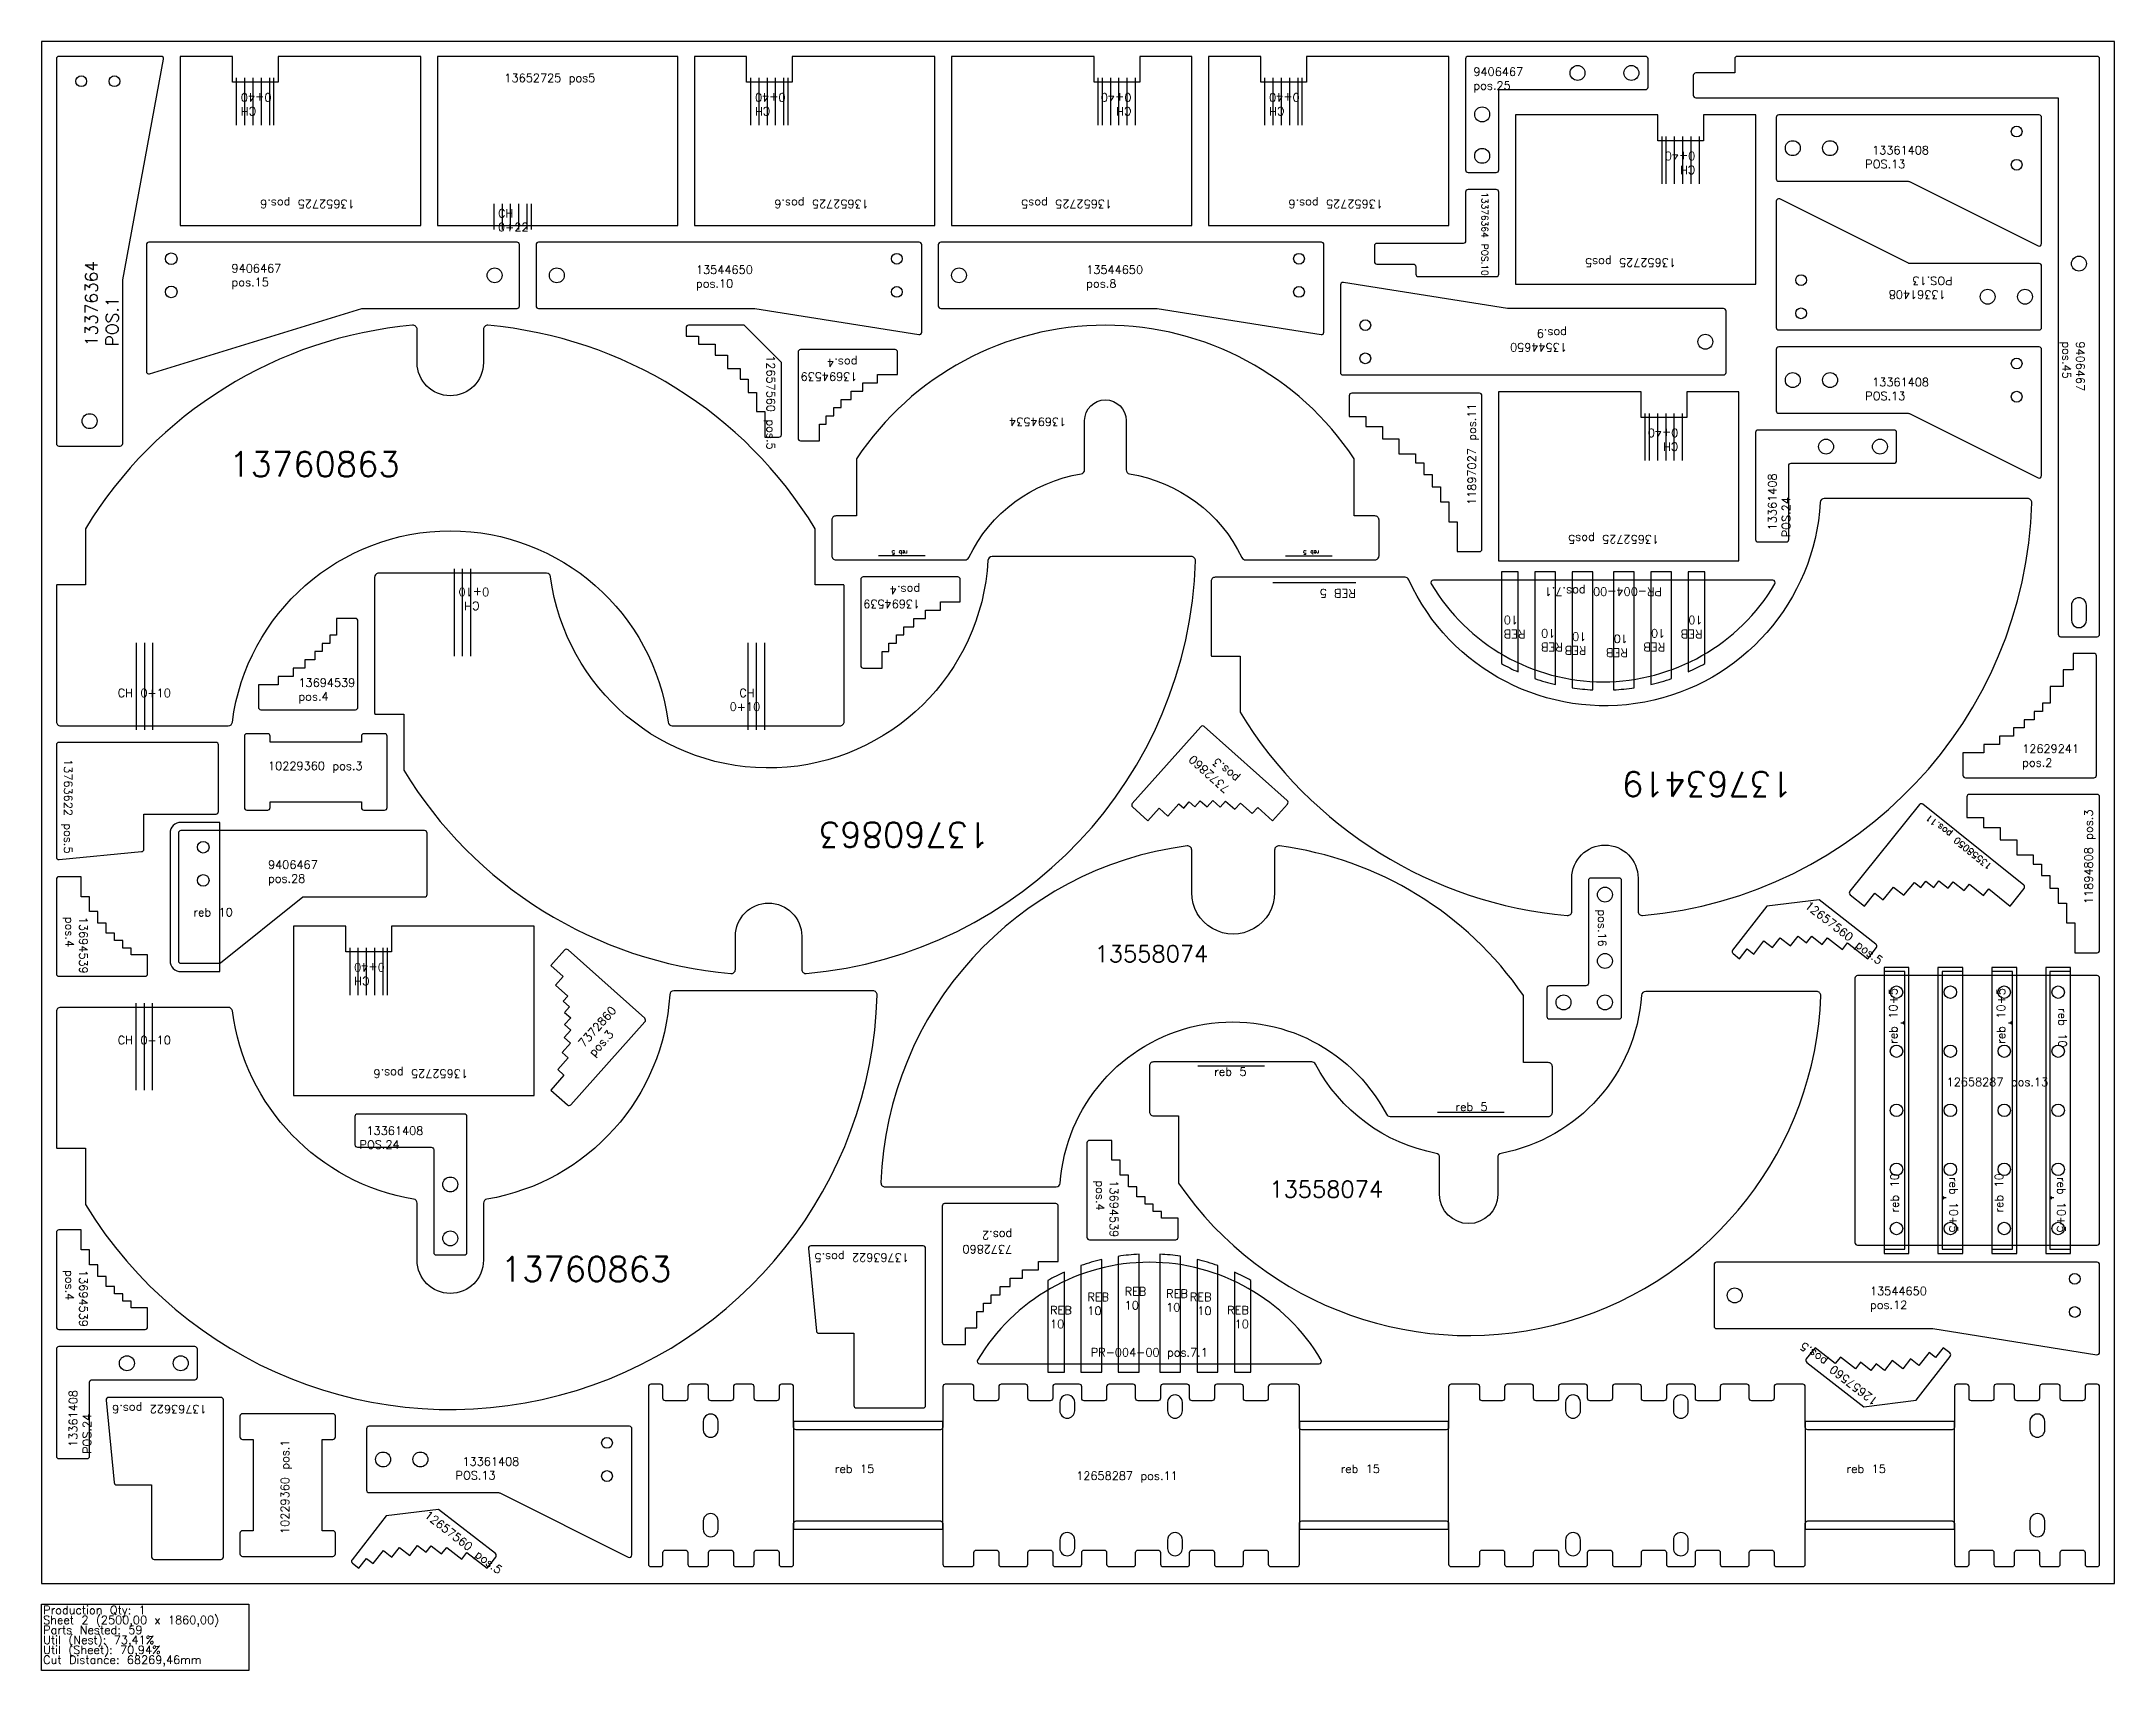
# Model space of a CAD drawing. Header units: millimetres. Extents: x 2625 to 5125, y -105 to 1860.
import ezdxf

# ---------------------------------------------------------------- set-up
doc = ezdxf.new("R2010")
doc.units = ezdxf.units.MM
for name, color, linetype in [('10229360', 7, 'Continuous'), ('11894808', 7, 'Continuous'), ('11897027', 7, 'Continuous'), ('12629241', 7, 'Continuous'), ('12657560', 7, 'Continuous'), ('12658287', 7, 'Continuous'), ('13361408v0', 7, 'Continuous'), ('13376364v01', 7, 'Continuous'), ('13544650v0', 7, 'Continuous'), ('13558074', 7, 'Continuous'), ('13694534', 7, 'Continuous'), ('13694539', 7, 'Continuous'), ('13723712v0', 7, 'Continuous'), ('13760863', 7, 'Continuous'), ('13763419', 7, 'Continuous'), ('13763622', 7, 'Continuous'), ('Chanfro', 7, 'Continuous'), ('Des.', 7, 'Continuous'), ('PR-004-00', 7, 'Continuous'), ('Rebaixo', 7, 'Continuous'), ('sheet', 24, 'Continuous'), ('Stats', 7, 'Continuous'), ('Texto', 7, 'Continuous')]:
    doc.layers.add(name, color=color, linetype=linetype)
doc.styles.get("Standard").update_dxf_attribs({"font": 'txt.shx'})

msp = doc.modelspace()

# ---------------------------------------------------------------- texts
at = {"layer": 'Chanfro', "color": 2, "char_height": 10, "rotation": 180}
for s, insert, width, attachment_point in [('CH 0+40', (2865.5, 1770.8), 32.324, 3), ('CH 0+40', (3485.5, 1770.8), 32.324, 3), ('{\\W1.79937; }CH \\P{\\W0.271251; }0+40', (3939.4, 1770.8), 32.324, 1), ('CH 0+40', (4105.5, 1770.8), 32.324, 3), ('{\\W1.79937; }CH \\P{\\W0.271251; }0+40', (4619.4, 1700.1), 32.324, 1), ('{\\W1.79937; }CH \\P{\\W0.271251; }0+40', (4599, 1366.2), 32.324, 1), ('{\\W1.304335; }CH 0+10', (3164.9, 1174.2), 64.286, 1), ('CH 0+40', (3002.1, 721.6), 32.324, 3)]:
    msp.add_mtext(s, dxfattribs=dict(at, insert=insert, width=width, attachment_point=attachment_point))
at = {"layer": 'Chanfro', "color": 2, "char_height": 10}
for s, insert, width, attachment_point in [('{\\W1.79937; }CH \\P{\\W0.280038; }0+22', (3175.5, 1657.7), 32.324, 1), ('CH 0+10', (2781.1, 1079.2), 64.286, 3), ('{\\W1.304335; }CH 0+10', (3454.9, 1079.2), 64.286, 1), ('CH 0+10', (2781.1, 650.4), 64.286, 9)]:
    msp.add_mtext(s, dxfattribs=dict(at, insert=insert, width=width, attachment_point=attachment_point))
at = {"layer": 'Rebaixo', "color": 2, "rotation": 180}
for s, insert, char_height, width, attachment_point in [('reb 5', (3669.6, 1246), 5, 41.713, 7), ('reb 5', (4146.4, 1246), 5, 41.713, 9), ('{\\W7.917248; }REB 5', (4210.1, 1189.3), 10, 100.176, 1)]:
    msp.add_mtext(s, dxfattribs=dict(at, insert=insert, char_height=char_height, width=width, attachment_point=attachment_point))
at = {"layer": 'Rebaixo', "color": 3, "char_height": 10, "rotation": 180}
for s, insert, attachment_point in [('REB\\P10', (4388.5, 1140.4), 3), ('REB\\P10', (4433.5, 1124.5), 3), ('REB\\P 10', (4583.1, 1124.5), 1), ('REB\\P 10', (4628.1, 1140.4), 1), ('REB\\P 10', (4488.1, 1120.4), 1), ('REB\\P 10', (4538.1, 1117.8), 1)]:
    msp.add_mtext_dynamic_manual_height_columns(s, width=13.307, gutter_width=12.5, heights=[0], dxfattribs=dict(at, insert=insert, attachment_point=attachment_point))
at = {"layer": 'Rebaixo', "color": 1, "char_height": 10, "attachment_point": 1}
for s, width, insert in [('reb 10', 45.795, (2808.2, 814.7)), ('reb 15', 89.19, (3581.7, 143.3)), ('reb 15', 89.19, (4191.7, 143.3)), ('reb 15', 89.19, (4801.7, 143.3))]:
    msp.add_mtext_dynamic_manual_height_columns(s, width=width, gutter_width=12.5, heights=[0], dxfattribs=dict(at, insert=insert))
for s, width, insert, rotation in [('reb 10+5', 119.338, (4853.1, 651), 90), ('reb 10+5', 119.338, (4983.1, 651), 90), ('reb 10', 89.19, (5067.3, 694.1), 270), ('reb 10', 89.19, (4854.7, 447.3), 90), ('reb 10+5', 119.338, (4935.9, 490.4), 270), ('reb 10', 89.19, (4980.6, 447.3), 90), ('reb 10+5', 119.338, (5065.9, 490.4), 270)]:
    msp.add_mtext_dynamic_manual_height_columns(s, width=width, gutter_width=12.5, heights=[0], dxfattribs=dict(at, insert=insert, rotation=rotation))
at = {"layer": 'Rebaixo', "color": 2, "char_height": 10, "width": 42.63}
for insert, attachment_point in [((4078.2, 612.4), 9), ((4330.1, 580), 1)]:
    msp.add_mtext('reb 5', dxfattribs=dict(at, insert=insert, attachment_point=attachment_point))
at = {"layer": 'Rebaixo', "color": 3, "char_height": 10}
for s, insert, attachment_point in [('REB\\P 10', (3886.3, 350.6), 1), ('REB\\P 10', (3931.3, 357.3), 1), ('REB\\P 10', (3981.3, 354.7), 1), ('REB\\P10', (4036, 350.6), 3), ('REB\\P 10', (3841.3, 334.7), 1), ('REB\\P10', (4081, 334.7), 3)]:
    msp.add_mtext_dynamic_manual_height_columns(s, width=13.307, gutter_width=12.5, heights=[0], dxfattribs=dict(at, insert=insert, attachment_point=attachment_point))
at = {"layer": 'Stats', "color": 60}
for s, p in [('Sheet 2 (2500,00 x 1860,00)', (2627, -49)), ('Production Qty: 1', (2627, -37)), ('Parts Nested: 59', (2627, -61)), ('Util (Nest): 73,41%', (2627, -73)), ('Util (Sheet): 70,94%', (2627, -85)), ('Cut Distance: 68269,46mm', (2627, -97))]:
    msp.add_text(s, height=10, dxfattribs=at).set_placement(p)
at = {"layer": 'Texto', "color": 2}
for s, insert, char_height, width, attachment_point in [('9406467 pos.25', (4351.8, 1828.5), 10, 101.669, 1), ('13652725 pos5', (3183.3, 1821), 10, 122.875, 1), ('{\\W0.942444; }13361408 POS.13', (4824.3, 1733.8), 10, 120.119, 1), ('9406467 pos.15', (2854.2, 1591.4), 10, 101.669, 1), ('13544650\\Ppos.10', (3414.3, 1589.7), 10, 103.504, 1), ('13544650\\Ppos.8', (3884.9, 1589.7), 10, 103.504, 1), ('{\\W0.942444; }13361408 POS.13', (4824.3, 1454.1), 10, 120.119, 1), ('13760863', (2851.4, 1365.2), 30, 230.349, 1), ('13694539 pos.4', (2934.9, 1091.6), 10, 45.812, 1), ('12629241 \\P{\\W0.535839; }pos.2', (5013.6, 1011.9), 10, 36.677, 1), ('10229360 pos.3', (2898.3, 991.2), 10, 114.045, 1), ('13558074', (3895, 769.5), 20, 421.248, 1), ('{\\W0.947716; }13361408 POS.24', (3008.5, 551.1), 10, 120.119, 1), ('13558074', (4105.8, 485.6), 20, 421.248, 1), ('13760863', (3384.6, 364.3), 30, 230.349, 9), ('13544650\\Ppos.12', (4830.1, 357.8), 10, 103.504, 1), ('{\\W0.942444; }13361408 POS.13', (3124.3, 152.1), 10, 120.119, 1)]:
    msp.add_mtext(s, dxfattribs=dict(at, insert=insert, char_height=char_height, width=width, attachment_point=attachment_point))
for s, insert, char_height, width, attachment_point, rotation in [('13376364 POS.10', (4369.6, 1678.1), 8, 165.283, 1, 270), ('13652725 pos.6', (2888.8, 1659), 10, 122.875, 3, 180), ('13652725 pos.6', (3508.8, 1659), 10, 122.875, 3, 180), ('13652725 pos5', (3916.1, 1659), 10, 122.875, 1, 180), ('13652725 pos.6', (4128.8, 1659), 10, 122.875, 3, 180), ('13652725 pos5', (4596.1, 1588.3), 10, 122.875, 1, 180), ('13376364 POS.1', (2677.7, 1492.4), 15, 165.283, 1, 90), ('{\\W0.942444; }13361408 POS.13', (4929.7, 1549.6), 10, 120.119, 1, 180), ('13544650\\Ppos.9', (4464.6, 1486), 10, 103.504, 1, 180), ('12657560 pos.5', (3509.5, 1481.6), 10, 151.221, 1, 270), ('13694539 pos.4', (3609, 1450.7), 10, 45.812, 1, 180), ('9406467 pos.45', (5088.8, 1498.2), 10, 101.669, 1, 270), ('13694534', (3860.7, 1406.2), 10, 154.991, 7, 180), ('\\pt90;11897027 pos.11', (4344.9, 1300.9), 10, 121.437, 1, 90), ('{\\W0.947716; }13361408 POS.24', (4707.3, 1261.9), 10, 120.119, 1, 90), ('13652725 pos5', (4575.7, 1254.5), 10, 122.875, 1, 180), ('13694539 pos.4', (3684.6, 1176.5), 10, 45.812, 1, 180), ('13763622 pos.5', (2662.2, 994.4), 10, 113.35, 1, 270), ('7372860 pos.3', (4052.2, 952.5), 10, 66.712, 1, 138.2397), ('13763419', (4736.7, 949.1), 30, 208.241, 1, 180), ('13558050 pos.11', (4972.9, 860.4), 8, 136.979, 1, 141.2383), ('11894808 pos.3', (5088.7, 819.6), 10, 147.415, 1, 90), ('13760863', (3768.3, 888.1), 30, 230.349, 1, 180), ('13694539 pos.4', (2680.6, 804.1), 10, 45.812, 1, 270), ('pos.16', (4512.1, 813.1), 10, 48.254, 1, 270), ('12657560 pos.5', (4756.9, 823.9), 10, 151.221, 1, 322.0925), ('7372860 pos.3', (3271.5, 652.6), 10, 66.712, 1, 48.2397), ('13652725 pos.6', (3025.4, 609.9), 10, 122.875, 3, 180), ('13694539 pos.4', (3923.4, 486.2), 10, 45.812, 1, 270), ('7372860 pos.2', (3795.7, 398.2), 10, 66.712, 1, 180), ('13763622 pos.5', (3671.1, 388.1), 10, 113.35, 1, 180), ('13694539 pos.4', (2680.6, 378.1), 10, 45.812, 1, 270), ('12657560 pos.5', (4834.3, 214), 10, 151.221, 1, 142.0925), ('{\\W0.947716; }13361408 POS.24', (2658.2, 156.3), 10, 120.119, 1, 90), ('13763622 pos.6', (2824.2, 205.3), 10, 113.35, 1, 180), ('10229360 pos.1', (2913.6, 59.8), 10, 114.045, 1, 90), ('12657560 pos.5', (3092, 88.7), 10, 151.221, 1, 322.0925)]:
    msp.add_mtext(s, dxfattribs=dict(at, insert=insert, char_height=char_height, width=width, attachment_point=attachment_point, rotation=rotation))
at = {"layer": 'Texto', "color": 3, "insert": (4581, 1191.3), "char_height": 10, "attachment_point": 1, "rotation": 180}
msp.add_mtext_dynamic_manual_height_columns('{\\W0.163414; }PR-004-00 pos.7.1', width=146.602, gutter_width=12.5, heights=[0], dxfattribs=at)
at = {"layer": 'Texto', "color": 1, "char_height": 10, "attachment_point": 1}
for s, insert, width in [('9406467 pos.28', (2898.2, 872), 101.669), ('12658287 pos.11', (3872.8, 135), 350.856)]:
    msp.add_mtext(s, dxfattribs=dict(at, insert=insert, width=width))
at = {"layer": 'Texto', "color": 1, "insert": (4922.5, 610), "char_height": 10, "attachment_point": 1}
msp.add_mtext_dynamic_manual_height_columns('12658287 pos.13', width=350.856, gutter_width=12.5, heights=[0], dxfattribs=at)
at = {"layer": 'Texto', "color": 3, "insert": (3888.5, 283.8), "char_height": 10, "attachment_point": 1}
msp.add_mtext_dynamic_manual_height_columns('{\\W0.163414; }PR-004-00 pos.7.1', width=146.602, gutter_width=12.5, heights=[0], dxfattribs=at)

# ---------------------------------------------------------------- linework, layer by layer
at = {"color": 2}
for points in [[(3082.4, 1638), (3082.4, 1842), (2910.4, 1842), (2910.4, 1811), (2855.4, 1811), (2855.4, 1842), (2792.4, 1842), (2792.4, 1638)], [(3102.4, 1638), (3392.4, 1638), (3392.4, 1842), (3102.4, 1842)], [(3702.4, 1638), (3702.4, 1842), (3530.4, 1842), (3530.4, 1811), (3475.4, 1811), (3475.4, 1842), (3412.4, 1842), (3412.4, 1638)], [(3722.4, 1638), (4012.4, 1638), (4012.4, 1842), (3949.4, 1842), (3949.4, 1811), (3894.4, 1811), (3894.4, 1842), (3722.4, 1842)], [(4322.4, 1638), (4322.4, 1842), (4150.4, 1842), (4150.4, 1811), (4095.4, 1811), (4095.4, 1842), (4032.4, 1842), (4032.4, 1638)], [(4402.4, 1567.3), (4692.4, 1567.3), (4692.4, 1771.3), (4629.4, 1771.3), (4629.4, 1740.3), (4574.4, 1740.3), (4574.4, 1771.3), (4402.4, 1771.3)], [(4382.1, 1233.4), (4672.1, 1233.4), (4672.1, 1437.4), (4609.1, 1437.4), (4609.1, 1406.4), (4554.1, 1406.4), (4554.1, 1437.4), (4382.1, 1437.4)], [(3219.1, 588.8), (3219.1, 792.8), (3047.1, 792.8), (3047.1, 761.8), (2992.1, 761.8), (2992.1, 792.8), (2929.1, 792.8), (2929.1, 588.8)]]:
    msp.add_lwpolyline(points, close=True, dxfattribs=at)
for points in [[(4109.6, 920.1), (4127.5, 940.2, 0.414214), (4127.3, 944.4), (4027.3, 1033.7, 0.414214), (4023.1, 1033.4), (3940.5, 941, 0.414214), (3940.8, 936.7), (3959.4, 920.1), (3972.7, 935), (3983.2, 925.7), (3996.5, 940.6), (4002.5, 935.2), (4009.1, 942.7), (4015.8, 936.7), (4022.5, 944.2), (4030.7, 936.8), (4037.4, 944.3), (4046.3, 936.3), (4053, 943.8), (4064.2, 933.8), (4070.8, 941.2), (4085, 928.6), (4091.7, 936)], [(3239.1, 595.2), (3259.2, 577.2, 0.414214), (3263.5, 577.5), (3352.7, 677.4, 0.414214), (3352.5, 681.7), (3260, 764.2, 0.414214), (3255.7, 764), (3239.1, 745.4), (3254, 732), (3244.7, 721.6), (3259.6, 708.3), (3254.3, 702.3), (3261.7, 695.6), (3255.7, 688.9), (3263.2, 682.3), (3255.9, 674.1), (3263.3, 667.4), (3255.3, 658.5), (3262.8, 651.8), (3252.8, 640.6), (3260.3, 633.9), (3247.6, 619.8), (3255.1, 613.1)], [(3851.2, 388.2), (3851.2, 455.2, 0.414214), (3848.2, 458.2), (3714.2, 458.2, 0.414214), (3711.2, 455.2), (3711.2, 291.2, 0.414214), (3714.2, 288.2), (3739.2, 288.2), (3739.2, 308.2), (3753.2, 308.2), (3753.2, 328.2), (3761.2, 328.2), (3761.2, 338.2), (3770.2, 338.2), (3770.2, 348.2), (3781.2, 348.2), (3781.2, 358.2), (3793.2, 358.2), (3793.2, 368.2), (3808.2, 368.2), (3808.2, 378.2), (3827.2, 378.2), (3827.2, 388.2)]]:
    msp.add_lwpolyline(points, format="xyb", close=True, dxfattribs=at)
at = {"layer": '10229360', "color": 2}
for points in [[(2900.8, 935.9), (2900.8, 942.9), (3010.8, 942.9), (3010.8, 935.9, 0.414214), (3013.8, 932.9), (3038.8, 932.9, 0.414214), (3041.8, 935.9), (3041.8, 1021.9, 0.414214), (3038.8, 1024.9), (3013.8, 1024.9, 0.414214), (3010.8, 1021.9), (3010.8, 1014.9), (2900.8, 1014.9), (2900.8, 1021.9, 0.414214), (2897.8, 1024.9), (2872.8, 1024.9, 0.414214), (2869.8, 1021.9), (2869.8, 935.9, 0.414214), (2872.8, 932.9), (2897.8, 932.9, 0.414214)], [(2979.4, 35.7), (2979.4, 60.7, 0.414214), (2976.4, 63.7), (2963.4, 63.7), (2963.4, 173.7), (2976.4, 173.7, 0.414214), (2979.4, 176.7), (2979.4, 201.7, 0.414214), (2976.4, 204.7), (2867.4, 204.7, 0.414214), (2864.4, 201.7), (2864.4, 176.7, 0.414214), (2867.4, 173.7), (2880.4, 173.7), (2880.4, 63.7), (2867.4, 63.7, 0.414214), (2864.4, 60.7), (2864.4, 35.7, 0.414214), (2867.4, 32.7), (2976.4, 32.7, 0.414214)]]:
    msp.add_lwpolyline(points, format="xyb", close=True, dxfattribs=at)
at = {"layer": '11894808', "color": 2}
msp.add_lwpolyline([(5107, 948.8, 0.414214), (5104, 951.8), (4950, 951.8, 0.414214), (4947, 948.8), (4947, 923.8), (4967, 923.8), (4967, 911.8), (4987, 911.8), (4987, 896.8), (5007, 896.8), (5007, 878.8), (5027, 878.8), (5027, 867.8), (5037, 867.8), (5037, 853.8), (5047, 853.8), (5047, 838.8), (5057, 838.8), (5057, 820.8), (5067, 820.8), (5067, 796.8), (5077, 796.8), (5077, 760.8), (5104, 760.8, 0.414214), (5107, 763.8)], format="xyb", close=True, dxfattribs=at)
at = {"layer": '11897027', "color": 2}
msp.add_lwpolyline([(4362.1, 1247.7), (4362.1, 1432.7, 0.414214), (4359.1, 1435.7), (4205.1, 1435.7, 0.414214), (4202.1, 1432.7), (4202.1, 1407.7), (4222.1, 1407.7), (4222.1, 1395.7), (4242.1, 1395.7), (4242.1, 1380.7), (4262.1, 1380.7), (4262.1, 1362.7), (4282.1, 1362.7), (4282.1, 1351.7), (4292.1, 1351.7), (4292.1, 1337.7), (4302.1, 1337.7), (4302.1, 1322.7), (4312.1, 1322.7), (4312.1, 1304.7), (4322.1, 1304.7), (4322.1, 1280.7), (4332.1, 1280.7), (4332.1, 1244.7), (4359.1, 1244.7, 0.414214)], format="xyb", close=True, dxfattribs=at)
at = {"layer": '12629241', "color": 2}
msp.add_lwpolyline([(4942.2, 1001.9), (4942.2, 974.9, 0.414214), (4945.2, 971.9), (5100.2, 971.9, 0.414214), (5103.2, 974.9), (5103.2, 1118.9, 0.414214), (5100.2, 1121.9), (5075.2, 1121.9), (5075.2, 1101.9), (5063.2, 1101.9), (5063.2, 1081.9), (5047.2, 1081.9), (5047.2, 1061.9), (5038.2, 1061.9), (5038.2, 1051.9), (5028.2, 1051.9), (5028.2, 1041.9), (5016.2, 1041.9), (5016.2, 1031.9), (5003.2, 1031.9), (5003.2, 1021.9), (4986.2, 1021.9), (4986.2, 1011.9), (4967.2, 1011.9), (4967.2, 1001.9)], format="xyb", close=True, dxfattribs=at)
at = {"layer": '12657560', "color": 2}
for points in [[(3497.4, 1382.7), (3514.4, 1382.7, 0.414214), (3517.4, 1385.7), (3517.4, 1472.7), (3472.4, 1517.7), (3405.4, 1517.7, 0.414214), (3402.4, 1514.7), (3402.4, 1504.7), (3417.4, 1504.7), (3417.4, 1494.7), (3437.4, 1494.7), (3437.4, 1481.7), (3452.4, 1481.7), (3452.4, 1465.7), (3467.4, 1465.7), (3467.4, 1452.7), (3477.4, 1452.7), (3477.4, 1436.7), (3487.4, 1436.7), (3487.4, 1413.7), (3497.4, 1413.7)], [(4827.4, 753.5), (4837.9, 767, 0.414214), (4837.3, 771.2), (4768.7, 824.6), (4705.5, 816.8), (4664.4, 763.9, 0.414214), (4664.9, 759.7), (4672.8, 753.5), (4682, 765.4), (4689.9, 759.2), (4702.2, 775), (4712.4, 767), (4721.7, 778.9), (4734.3, 769), (4743.5, 780.9), (4753.7, 772.9), (4759.9, 780.8), (4772.5, 770.9), (4778.7, 778.8), (4796.8, 764.7), (4803, 772.6)], [(4763.8, 284.3), (4753.3, 270.9, 0.414214), (4753.9, 266.7), (4822.5, 213.2), (4885.7, 221.1), (4926.8, 273.9, 0.414214), (4926.3, 278.1), (4918.4, 284.3), (4909.2, 272.4), (4901.3, 278.6), (4889, 262.8), (4878.8, 270.8), (4869.5, 259), (4856.9, 268.8), (4847.7, 257), (4837.4, 264.9), (4831.3, 257.1), (4818.7, 266.9), (4812.5, 259), (4794.4, 273.1), (4788.2, 265.2)], [(3162.5, 18.3), (3172.9, 31.7, 0.414214), (3172.4, 36), (3103.8, 89.4), (3040.6, 81.5), (2999.5, 28.7, 0.414214), (3000, 24.5), (3007.9, 18.3), (3017.1, 30.2), (3025, 24), (3037.3, 39.8), (3047.5, 31.8), (3056.7, 43.6), (3069.4, 33.8), (3078.6, 45.7), (3088.8, 37.7), (3095, 45.6), (3107.6, 35.7), (3113.8, 43.6), (3131.9, 29.5), (3138, 37.4)]]:
    msp.add_lwpolyline(points, format="xyb", close=True, dxfattribs=at)
at = {"layer": '12658287', "color": 1}
for p, q in [((4921.8, 465.1), (4917, 465.1)), ((5051.8, 465.1), (5047, 465.1))]:
    msp.add_line(p, q, dxfattribs=at)
for points in [[(5104, 733.2), (4815, 733.2, 0.414214), (4812, 730.2), (4812, 411.2, 0.414214), (4815, 408.2), (5104, 408.2, 0.414214), (5107, 411.2), (5107, 730.2, 0.414214)], [(5107, 23.4), (5107, 237.4, 0.414214), (5104, 240.4), (5092.5, 240.4, 0.414214), (5089.5, 237.4), (5089.5, 223.4, -0.414214), (5086.5, 220.4), (5062.5, 220.4, -0.414214), (5059.5, 223.4), (5059.5, 237.4, 0.414214), (5056.5, 240.4), (5037.5, 240.4, 0.414214), (5034.5, 237.4), (5034.5, 223.4, -0.414214), (5031.5, 220.4), (5007.5, 220.4, -0.414214), (5004.5, 223.4), (5004.5, 237.4, 0.414214), (5001.5, 240.4), (4982.5, 240.4, 0.414214), (4979.5, 237.4), (4979.5, 223.4, -0.414214), (4976.5, 220.4), (4952.5, 220.4, -0.414214), (4949.5, 223.4), (4949.5, 237.4, 0.414214), (4946.5, 240.4), (4935, 240.4, 0.414214), (4932, 237.4), (4932, 188.4, -0.414214), (4929, 185.4), (4755, 185.4, -0.414214), (4752, 188.4), (4752, 237.4, 0.414214), (4749, 240.4), (4717.5, 240.4, 0.414214), (4714.5, 237.4), (4714.5, 223.4, -0.414214), (4711.5, 220.4), (4687.5, 220.4, -0.414214), (4684.5, 223.4), (4684.5, 237.4, 0.414214), (4681.5, 240.4), (4652.5, 240.4, 0.414214), (4649.5, 237.4), (4649.5, 223.4, -0.414214), (4646.5, 220.4), (4622.5, 220.4, -0.414214), (4619.5, 223.4), (4619.5, 237.4, 0.414214), (4616.5, 240.4), (4587.5, 240.4, 0.414214), (4584.5, 237.4), (4584.5, 223.4, -0.414214), (4581.5, 220.4), (4557.5, 220.4, -0.414214), (4554.5, 223.4), (4554.5, 237.4, 0.414214), (4551.5, 240.4), (4522.5, 240.4, 0.414214), (4519.5, 237.4), (4519.5, 223.4, -0.414214), (4516.5, 220.4), (4492.5, 220.4, -0.414214), (4489.5, 223.4), (4489.5, 237.4, 0.414214), (4486.5, 240.4), (4457.5, 240.4, 0.414214), (4454.5, 237.4), (4454.5, 223.4, -0.414214), (4451.5, 220.4), (4427.5, 220.4, -0.414214), (4424.5, 223.4), (4424.5, 237.4, 0.414214), (4421.5, 240.4), (4392.5, 240.4, 0.414214), (4389.5, 237.4), (4389.5, 223.4, -0.414214), (4386.5, 220.4), (4362.5, 220.4, -0.414214), (4359.5, 223.4), (4359.5, 237.4, 0.414214), (4356.5, 240.4), (4325, 240.4, 0.414214), (4322, 237.4), (4322, 188.4, -0.414214), (4319, 185.4), (4145, 185.4, -0.414214), (4142, 188.4), (4142, 237.4, 0.414214), (4139, 240.4), (4107.5, 240.4, 0.414214), (4104.5, 237.4), (4104.5, 223.4, -0.414214), (4101.5, 220.4), (4077.5, 220.4, -0.414214), (4074.5, 223.4), (4074.5, 237.4, 0.414214), (4071.5, 240.4), (4042.5, 240.4, 0.414214), (4039.5, 237.4), (4039.5, 223.4, -0.414214), (4036.5, 220.4), (4012.5, 220.4, -0.414214), (4009.5, 223.4), (4009.5, 237.4, 0.414214), (4006.5, 240.4), (3977.5, 240.4, 0.414214), (3974.5, 237.4), (3974.5, 223.4, -0.414214), (3971.5, 220.4), (3947.5, 220.4, -0.414214), (3944.5, 223.4), (3944.5, 237.4, 0.414214), (3941.5, 240.4), (3912.5, 240.4, 0.414214), (3909.5, 237.4), (3909.5, 223.4, -0.414214), (3906.5, 220.4), (3882.5, 220.4, -0.414214), (3879.5, 223.4), (3879.5, 237.4, 0.414214), (3876.5, 240.4), (3847.5, 240.4, 0.414214), (3844.5, 237.4), (3844.5, 223.4, -0.414214), (3841.5, 220.4), (3817.5, 220.4, -0.414214), (3814.5, 223.4), (3814.5, 237.4, 0.414214), (3811.5, 240.4), (3782.5, 240.4, 0.414214), (3779.5, 237.4), (3779.5, 223.4, -0.414214), (3776.5, 220.4), (3752.5, 220.4, -0.414214), (3749.5, 223.4), (3749.5, 237.4, 0.414214), (3746.5, 240.4), (3715, 240.4, 0.414214), (3712, 237.4), (3712, 188.4, -0.414214), (3709, 185.4), (3535, 185.4, -0.414214), (3532, 188.4), (3532, 237.4, 0.414214), (3529, 240.4), (3517.5, 240.4, 0.414214), (3514.5, 237.4), (3514.5, 223.4, -0.414214), (3511.5, 220.4), (3487.5, 220.4, -0.414214), (3484.5, 223.4), (3484.5, 237.4, 0.414214), (3481.5, 240.4), (3462.5, 240.4, 0.414214), (3459.5, 237.4), (3459.5, 223.4, -0.414214), (3456.5, 220.4), (3432.5, 220.4, -0.414214), (3429.5, 223.4), (3429.5, 237.4, 0.414214), (3426.5, 240.4), (3407.5, 240.4, 0.414214), (3404.5, 237.4), (3404.5, 223.4, -0.414214), (3401.5, 220.4), (3377.5, 220.4, -0.414214), (3374.5, 223.4), (3374.5, 237.4, 0.414214), (3371.5, 240.4), (3360, 240.4, 0.414214), (3357, 237.4), (3357, 23.4, 0.414214), (3360, 20.4), (3371.5, 20.4, 0.414214), (3374.5, 23.4), (3374.5, 37.4, -0.414214), (3377.5, 40.4), (3401.5, 40.4, -0.414214), (3404.5, 37.4), (3404.5, 23.4, 0.414214), (3407.5, 20.4), (3426.5, 20.4, 0.414214), (3429.5, 23.4), (3429.5, 37.4, -0.414214), (3432.5, 40.4), (3456.5, 40.4, -0.414214), (3459.5, 37.4), (3459.5, 23.4, 0.414214), (3462.5, 20.4), (3481.5, 20.4, 0.414214), (3484.5, 23.4), (3484.5, 37.4, -0.414214), (3487.5, 40.4), (3511.5, 40.4, -0.414214), (3514.5, 37.4), (3514.5, 23.4, 0.414214), (3517.5, 20.4), (3529, 20.4, 0.414214), (3532, 23.4), (3532, 72.4, -0.414214), (3535, 75.4), (3709, 75.4, -0.414214), (3712, 72.4), (3712, 23.4, 0.414214), (3715, 20.4), (3746.5, 20.4, 0.414214), (3749.5, 23.4), (3749.5, 37.4, -0.414214), (3752.5, 40.4), (3776.5, 40.4, -0.414214), (3779.5, 37.4), (3779.5, 23.4, 0.414214), (3782.5, 20.4), (3811.5, 20.4, 0.414214), (3814.5, 23.4), (3814.5, 37.4, -0.414214), (3817.5, 40.4), (3841.5, 40.4, -0.414214), (3844.5, 37.4), (3844.5, 23.4, 0.414214), (3847.5, 20.4), (3876.5, 20.4, 0.414214), (3879.5, 23.4), (3879.5, 37.4, -0.414214), (3882.5, 40.4), (3906.5, 40.4, -0.414214), (3909.5, 37.4), (3909.5, 23.4, 0.414214), (3912.5, 20.4), (3941.5, 20.4, 0.414214), (3944.5, 23.4), (3944.5, 37.4, -0.414214), (3947.5, 40.4), (3971.5, 40.4, -0.414214), (3974.5, 37.4), (3974.5, 23.4, 0.414214), (3977.5, 20.4), (4006.5, 20.4, 0.414214), (4009.5, 23.4), (4009.5, 37.4, -0.414214), (4012.5, 40.4), (4036.5, 40.4, -0.414214), (4039.5, 37.4), (4039.5, 23.4, 0.414214), (4042.5, 20.4), (4071.5, 20.4, 0.414214), (4074.5, 23.4), (4074.5, 37.4, -0.414214), (4077.5, 40.4), (4101.5, 40.4, -0.414214), (4104.5, 37.4), (4104.5, 23.4, 0.414214), (4107.5, 20.4), (4139, 20.4, 0.414214), (4142, 23.4), (4142, 72.4, -0.414214), (4145, 75.4), (4319, 75.4, -0.414214), (4322, 72.4), (4322, 23.4, 0.414214), (4325, 20.4), (4356.5, 20.4, 0.414214), (4359.5, 23.4), (4359.5, 37.4, -0.414214), (4362.5, 40.4), (4386.5, 40.4, -0.414214), (4389.5, 37.4), (4389.5, 23.4, 0.414214), (4392.5, 20.4), (4421.5, 20.4, 0.414214), (4424.5, 23.4), (4424.5, 37.4, -0.414214), (4427.5, 40.4), (4451.5, 40.4, -0.414214), (4454.5, 37.4), (4454.5, 23.4, 0.414214), (4457.5, 20.4), (4486.5, 20.4, 0.414214), (4489.5, 23.4), (4489.5, 37.4, -0.414214), (4492.5, 40.4), (4516.5, 40.4, -0.414214), (4519.5, 37.4), (4519.5, 23.4, 0.414214), (4522.5, 20.4), (4551.5, 20.4, 0.414214), (4554.5, 23.4), (4554.5, 37.4, -0.414214), (4557.5, 40.4), (4581.5, 40.4, -0.414214), (4584.5, 37.4), (4584.5, 23.4, 0.414214), (4587.5, 20.4), (4616.5, 20.4, 0.414214), (4619.5, 23.4), (4619.5, 37.4, -0.414214), (4622.5, 40.4), (4646.5, 40.4, -0.414214), (4649.5, 37.4), (4649.5, 23.4, 0.414214), (4652.5, 20.4), (4681.5, 20.4, 0.414214), (4684.5, 23.4), (4684.5, 37.4, -0.414214), (4687.5, 40.4), (4711.5, 40.4, -0.414214), (4714.5, 37.4), (4714.5, 23.4, 0.414214), (4717.5, 20.4), (4749, 20.4, 0.414214), (4752, 23.4), (4752, 72.4, -0.414214), (4755, 75.4), (4929, 75.4, -0.414214), (4932, 72.4), (4932, 23.4, 0.414214), (4935, 20.4), (4946.5, 20.4, 0.414214), (4949.5, 23.4), (4949.5, 37.4, -0.414214), (4952.5, 40.4), (4976.5, 40.4, -0.414214), (4979.5, 37.4), (4979.5, 23.4, 0.414214), (4982.5, 20.4), (5001.5, 20.4, 0.414214), (5004.5, 23.4), (5004.5, 37.4, -0.414214), (5007.5, 40.4), (5031.5, 40.4, -0.414214), (5034.5, 37.4), (5034.5, 23.4, 0.414214), (5037.5, 20.4), (5056.5, 20.4, 0.414214), (5059.5, 23.4), (5059.5, 37.4, -0.414214), (5062.5, 40.4), (5086.5, 40.4, -0.414214), (5089.5, 37.4), (5089.5, 23.4, 0.414214), (5092.5, 20.4), (5104, 20.4, 0.414214)], [(3853, 208.4, 0.999983), (3871, 208.4), (3871, 218.4, 1.000017), (3853, 218.4)], [(3983, 208.4, 0.999981), (4001, 208.4), (4001, 218.4, 1.000014), (3983, 218.4)], [(4463, 208.4, 0.999981), (4481, 208.4), (4481, 218.4, 1.000014), (4463, 218.4)], [(4593, 208.4, 0.999986), (4611, 208.4), (4611, 218.4, 0.99998), (4593, 218.4)], [(3423, 185.4, 1.00002), (3441, 185.4), (3441, 195.4, 1.000031), (3423, 195.4)], [(5023, 185.4, 0.999983), (5041, 185.4), (5041, 195.4, 1.000032), (5023, 195.4)], [(3441, 75.4, 1.000015), (3423, 75.4), (3423, 65.4, 1.00002), (3441, 65.4)], [(5041, 75.4, 1.000017), (5023, 75.4), (5023, 65.4, 1.000021), (5041, 65.4)], [(3871, 52.4, 1.000017), (3853, 52.4), (3853, 42.4, 0.999983), (3871, 42.4)], [(4001, 52.4, 1.000014), (3983, 52.4), (3983, 42.4, 0.999981), (4001, 42.4)], [(4481, 52.4, 1.000014), (4463, 52.4), (4463, 42.4, 0.999981), (4481, 42.4)], [(4611, 52.4, 0.99998), (4593, 52.4), (4593, 42.4, 0.999986), (4611, 42.4)]]:
    msp.add_lwpolyline(points, format="xyb", close=True, dxfattribs=at)
at = {"layer": '12658287', "color": 1, "linetype": 'Continuous', "lineweight": 25}
for centre in [(4862, 713.2), (4927, 713.2), (4992, 713.2), (5057, 713.2), (4862, 642), (4927, 642), (4992, 642), (5057, 642), (4862, 570.7), (4927, 570.7), (4992, 570.7), (5057, 570.7), (4862, 499.5), (4927, 499.5), (4992, 499.5), (5057, 499.5), (4862, 428.2), (4927, 428.2), (4992, 428.2), (5057, 428.2)]:
    msp.add_circle(centre, 7.5, dxfattribs=at)
at = {"layer": '13361408v0', "color": 2}
for points in [[(4717, 1694.3, 0.414214), (4720, 1691.3), (4876.3, 1691.3, -0.116434), (4877.6, 1690.9), (5032.7, 1613.4, 0.557537), (5037, 1616.1), (5037, 1768.3, 0.414214), (5034, 1771.3), (4720, 1771.3, 0.414214), (4717, 1768.3)], [(5037, 1589.1, 0.414214), (5034, 1592.1), (4877.7, 1592.1, -0.116434), (4876.4, 1592.5), (4721.3, 1670, 0.557537), (4717, 1667.3), (4717, 1515.1, 0.414214), (4720, 1512.1), (5034, 1512.1, 0.414214), (5037, 1515.1)], [(4717, 1414.5, 0.414214), (4720, 1411.5), (4876.3, 1411.5, -0.116434), (4877.6, 1411.2), (5032.7, 1333.7, 0.557537), (5037, 1336.3), (5037, 1488.5, 0.414214), (5034, 1491.5), (4720, 1491.5, 0.414214), (4717, 1488.5)], [(4695.1, 1256.3), (4729.1, 1256.3, 0.414214), (4732.1, 1259.3), (4732.1, 1348.3, -0.414214), (4735.1, 1351.3), (4859.1, 1351.3, 0.414214), (4862.1, 1354.3), (4862.1, 1388.3, 0.414214), (4859.1, 1391.3), (4695.1, 1391.3, 0.414214), (4692.1, 1388.3), (4692.1, 1259.3, 0.414214)], [(3003, 563.3), (3003, 529.3, 0.414214), (3006, 526.3), (3095, 526.3, -0.414214), (3098, 523.3), (3098, 399.3, 0.414214), (3101, 396.3), (3135, 396.3, 0.414214), (3138, 399.3), (3138, 563.3, 0.414214), (3135, 566.3), (3006, 566.3, 0.414214)], [(2646, 150.7), (2680, 150.7, 0.414214), (2683, 153.7), (2683, 242.7, -0.414214), (2686, 245.7), (2810, 245.7, 0.414214), (2813, 248.7), (2813, 282.7, 0.414214), (2810, 285.7), (2646, 285.7, 0.414214), (2643, 282.7), (2643, 153.7, 0.414214)], [(3017, 112.6, 0.414214), (3020, 109.6), (3176.3, 109.6, -0.116434), (3177.6, 109.2), (3332.7, 31.7, 0.557537), (3337, 34.4), (3337, 186.6, 0.414214), (3334, 189.6), (3020, 189.6, 0.414214), (3017, 186.6)]]:
    msp.add_lwpolyline(points, format="xyb", close=True, dxfattribs=at)
for centre, radius in [((5007, 1751.3), 6.5), ((4737, 1731.3), 9), ((4782, 1731.3), 9), ((5007, 1711.3), 6.5), ((4747, 1572.1), 6.5), ((4972, 1552.1), 9), ((5017, 1552.1), 9), ((4747, 1532.1), 6.5), ((5007, 1471.5), 6.5), ((4737, 1451.5), 9), ((4782, 1451.5), 9), ((5007, 1431.5), 6.5), ((4777.1, 1371.3), 9), ((4842.1, 1371.3), 9), ((3118, 481.3), 9), ((3118, 416.3), 9), ((2728, 265.7), 9), ((2793, 265.7), 9), ((3307, 169.6), 6.5), ((3037, 149.6), 9), ((3082, 149.6), 9), ((3307, 129.6), 6.5)]:
    msp.add_circle(centre, radius, dxfattribs=at)
at = {"layer": '13376364v01', "color": 2}
for points in [[(2720, 1372, 0.414214), (2723, 1375), (2723, 1571.7, -0.04581), (2723.1, 1572.3), (2772.3, 1838.5, 0.468921), (2769.4, 1842), (2646, 1842, 0.414214), (2643, 1839), (2643, 1375, 0.414214), (2646, 1372)], [(4379.4, 1681.4), (4345.4, 1681.4, 0.414214), (4342.4, 1678.4), (4342.4, 1619.4, -0.414214), (4339.4, 1616.4), (4235.4, 1616.4, 0.414214), (4232.4, 1613.4), (4232.4, 1594.4, 0.414214), (4235.4, 1591.4), (4279.4, 1591.4, -0.414214), (4282.4, 1588.4), (4282.4, 1579.4, 0.414214), (4285.4, 1576.4), (4379.4, 1576.4, 0.414214), (4382.4, 1579.4), (4382.4, 1678.4, 0.414214)]]:
    msp.add_lwpolyline(points, format="xyb", close=True, dxfattribs=at)
for centre, radius in [((2673, 1812), 6.5), ((2713, 1812), 6.5), ((2683, 1402), 9)]:
    msp.add_circle(centre, radius, dxfattribs=at)
at = {"layer": '13544650v0', "color": 2}
for points in [[(3221.5, 1540.9, 0.414214), (3224.5, 1537.9), (3484.8, 1537.9, -0.039399), (3485.3, 1537.8), (3683.1, 1506.4, 0.461138), (3686.5, 1509.4), (3686.5, 1614.9, 0.414214), (3683.5, 1617.9), (3224.5, 1617.9, 0.414214), (3221.5, 1614.9)], [(3706.5, 1540.9, 0.414214), (3709.5, 1537.9), (3969.8, 1537.9, -0.039399), (3970.3, 1537.8), (4168.1, 1506.4, 0.461138), (4171.5, 1509.4), (4171.5, 1614.9, 0.414214), (4168.5, 1617.9), (3709.5, 1617.9, 0.414214), (3706.5, 1614.9)], [(4656.5, 1534.8, 0.414214), (4653.5, 1537.8), (4393.2, 1537.8, -0.039399), (4392.8, 1537.9), (4195, 1569.3, 0.461138), (4191.5, 1566.3), (4191.5, 1460.8, 0.414214), (4194.5, 1457.8), (4653.5, 1457.8, 0.414214), (4656.5, 1460.8)], [(4642, 310.5, 0.414214), (4645, 307.5), (4905.3, 307.5, -0.039399), (4905.8, 307.4), (5103.5, 276, 0.461138), (5107, 279), (5107, 384.5, 0.414214), (5104, 387.5), (4645, 387.5, 0.414214), (4642, 384.5)]]:
    msp.add_lwpolyline(points, format="xyb", close=True, dxfattribs=at)
for centre, radius in [((3656.5, 1597.9), 6.5), ((4141.5, 1597.9), 6.5), ((3246.5, 1577.9), 9), ((3731.5, 1577.9), 9), ((3656.5, 1557.9), 6.5), ((4141.5, 1557.9), 6.5), ((4221.5, 1517.8), 6.5), ((4631.5, 1497.8), 9), ((4221.5, 1477.8), 6.5), ((4667, 347.5), 9), ((5077, 367.5), 6.5), ((5077, 327.5), 6.5)]:
    msp.add_circle(centre, radius, dxfattribs=at)
at = {"layer": '13558074', "color": 2}
for points in [[(4442.1, 563.3, 0.414214), (4447.1, 568.3), (4447.1, 623.3, 0.414214), (4442.1, 628.3), (4412.1, 628.3), (4412.1, 709.4, 0.212169), (4117.8, 889.7, 0.453224), (4112.1, 884.7), (4112.1, 833.3, -1.000001), (4012.1, 833.3), (4012.1, 884.7, 0.453224), (4006.5, 889.7, 0.36609), (3637.4, 483.5, 0.424715), (3642.4, 478.3), (3848.7, 478.3, 0.393813), (3853.6, 483, -0.75439), (4246.9, 566, 0.27799), (4251.3, 563.3)], [(4156.9, 629.1), (3966.1, 629.1, 0.414214), (3961.1, 624.1), (3961.1, 569.1, 0.414214), (3966.1, 564.1), (3996.1, 564.1), (3996.1, 483, 0.722503), (4770.8, 709, 0.424715), (4765.8, 714.1), (4559.6, 714.1, 0.393813), (4554.6, 709.5, -0.340466), (4385.2, 518.8, 0.360156), (4381.1, 513.9), (4381.1, 469.1, -0.999995), (4311.1, 469.1), (4311.1, 513.9, 0.360156), (4307.1, 518.8, -0.227968), (4161.3, 626.5, 0.27799)]]:
    msp.add_lwpolyline(points, format="xyb", close=True, dxfattribs=at)
at = {"layer": '13694534', "color": 2}
msp.add_lwpolyline([(4077.2, 1234.7), (4233, 1234.7, 0.414214), (4238, 1239.7), (4238, 1282.7, 0.414214), (4233, 1287.7), (4208, 1287.7), (4208, 1356.7, 0.536675), (3608, 1356.7), (3608, 1287.7), (3583, 1287.7, 0.414214), (3578, 1282.7), (3578, 1239.7, 0.414214), (3583, 1234.7), (3738.8, 1234.7, 0.287408), (3743.3, 1237.5, -0.244504), (3878.8, 1338.4, 0.368017), (3883, 1343.3), (3883, 1402.7, -0.999993), (3933, 1402.7), (3933, 1343.3, 0.368017), (3937.2, 1338.4, -0.244504), (4072.7, 1237.5, 0.287408)], format="xyb", close=True, dxfattribs=at)
at = {"layer": '13694539', "color": 2}
for points in [[(3657.4, 1458.3), (3657.4, 1485.3, 0.414214), (3654.4, 1488.3), (3540.4, 1488.3, 0.414214), (3537.4, 1485.3), (3537.4, 1381.3, 0.414214), (3540.4, 1378.3), (3563.4, 1378.3), (3563.4, 1398.3), (3571.4, 1398.3), (3571.4, 1408.3), (3580.4, 1408.3), (3580.4, 1418.3), (3589.4, 1418.3), (3589.4, 1428.3), (3601.4, 1428.3), (3601.4, 1438.3), (3615.4, 1438.3), (3615.4, 1448.3), (3633.4, 1448.3), (3633.4, 1458.3)], [(3733, 1184.1), (3733, 1211.1, 0.414214), (3730, 1214.1), (3616, 1214.1, 0.414214), (3613, 1211.1), (3613, 1107.1, 0.414214), (3616, 1104.1), (3639, 1104.1), (3639, 1124.1), (3647, 1124.1), (3647, 1134.1), (3656, 1134.1), (3656, 1144.1), (3665, 1144.1), (3665, 1154.1), (3677, 1154.1), (3677, 1164.1), (3691, 1164.1), (3691, 1174.1), (3709, 1174.1), (3709, 1184.1)], [(2886.6, 1084), (2886.6, 1057, 0.414214), (2889.6, 1054), (3003.6, 1054, 0.414214), (3006.6, 1057), (3006.6, 1161, 0.414214), (3003.6, 1164), (2980.6, 1164), (2980.6, 1144), (2972.6, 1144), (2972.6, 1134), (2963.6, 1134), (2963.6, 1124), (2954.6, 1124), (2954.6, 1114), (2942.6, 1114), (2942.6, 1104), (2928.6, 1104), (2928.6, 1094), (2910.6, 1094), (2910.6, 1084)], [(2673, 852.4), (2646, 852.4, 0.414214), (2643, 849.4), (2643, 735.4, 0.414214), (2646, 732.4), (2750, 732.4, 0.414214), (2753, 735.4), (2753, 758.4), (2733, 758.4), (2733, 766.4), (2723, 766.4), (2723, 775.4), (2713, 775.4), (2713, 784.4), (2703, 784.4), (2703, 796.4), (2693, 796.4), (2693, 810.4), (2683, 810.4), (2683, 828.4), (2673, 828.4)], [(3915.8, 534.5), (3888.8, 534.5, 0.414214), (3885.8, 531.5), (3885.8, 417.5, 0.414214), (3888.8, 414.5), (3992.8, 414.5, 0.414214), (3995.8, 417.5), (3995.8, 440.5), (3975.8, 440.5), (3975.8, 448.5), (3965.8, 448.5), (3965.8, 457.5), (3955.8, 457.5), (3955.8, 466.5), (3945.8, 466.5), (3945.8, 478.5), (3935.8, 478.5), (3935.8, 492.5), (3925.8, 492.5), (3925.8, 510.5), (3915.8, 510.5)], [(2673, 426.4), (2646, 426.4, 0.414214), (2643, 423.4), (2643, 309.4, 0.414214), (2646, 306.4), (2750, 306.4, 0.414214), (2753, 309.4), (2753, 332.4), (2733, 332.4), (2733, 340.4), (2723, 340.4), (2723, 349.4), (2713, 349.4), (2713, 358.4), (2703, 358.4), (2703, 370.4), (2693, 370.4), (2693, 384.4), (2683, 384.4), (2683, 402.4), (2673, 402.4)]]:
    msp.add_lwpolyline(points, format="xyb", close=True, dxfattribs=at)
at = {"layer": '13723712v0', "color": 2}
msp.add_lwpolyline([(4530.5, 683.9), (4530.5, 847.9, 0.414214), (4527.5, 850.9), (4493.5, 850.9, 0.414214), (4490.5, 847.9), (4490.5, 723.9, -0.414214), (4487.5, 720.9), (4443.5, 720.9, 0.414214), (4440.5, 717.9), (4440.5, 683.9, 0.414214), (4443.5, 680.9), (4527.5, 680.9, 0.414214)], format="xyb", close=True, dxfattribs=at)
for centre in [(4510.5, 830.9), (4510.5, 750.9), (4460.5, 700.9), (4510.5, 700.9)]:
    msp.add_circle(centre, 9, dxfattribs=at)
at = {"layer": '13760863', "color": 2}
for points in [[(3380.8, 1039, 0.376631), (3385.7, 1034.6), (3588, 1034.6, 0.414214), (3593, 1039.6), (3593, 1203.6, 0.000528), (3592.6, 1204.6), (3558, 1204.6), (3558, 1272.3, 0.238363), (3163.4, 1517.6, 0.440334), (3158, 1512.7), (3158, 1472.6, -0.999997), (3078, 1472.6), (3078, 1512.7, 0.440334), (3072.6, 1517.6, 0.238363), (2678, 1272.3), (2678, 1204.6), (2643.4, 1204.6, 0.000528), (2643, 1203.6), (2643, 1039.6, 0.414214), (2648, 1034.6), (2850.3, 1034.6, 0.376631), (2855.2, 1039, -0.877777)], [(3061.8, 1048.7), (3061.8, 981.1, 0.238363), (3456.3, 735.7, 0.440334), (3461.8, 740.7), (3461.8, 780.7, -0.999997), (3541.8, 780.7), (3541.8, 740.7, 0.440334), (3547.2, 735.7, 0.380126), (4016.6, 1233.6, 0.422856), (4011.6, 1238.7), (3771.4, 1238.7, 0.398025), (3766.4, 1234, -0.911263), (3239, 1214.4, 0.376631), (3234.1, 1218.7), (3031.8, 1218.7, 0.414214), (3026.8, 1213.7), (3026.8, 1049.7, 0.000528), (3027.2, 1048.7)], [(2678, 524.9), (2678, 457.3, 0.746767), (3632.8, 709.8, 0.422856), (3627.8, 714.9), (3387.6, 714.9, 0.398025), (3382.6, 710.2, -0.350299), (3162.2, 463.6, 0.365977), (3158, 458.7), (3158, 389.9, -0.999998), (3078, 389.9), (3078, 458.7, 0.365977), (3073.8, 463.6, -0.329546), (2855.2, 690.6, 0.376631), (2850.3, 694.9), (2648, 694.9, 0.414214), (2643, 689.9), (2643, 525.9, 0.000528), (2643.4, 524.9)]]:
    msp.add_lwpolyline(points, format="xyb", close=True, dxfattribs=at)
at = {"layer": '13763419', "color": 2}
msp.add_lwpolyline([(4035.5, 1119.7, 0.000528), (4035.9, 1118.7), (4070.5, 1118.7), (4070.5, 1051, 0.238363), (4465, 805.7, 0.440334), (4470.5, 810.7), (4470.5, 850.7, -0.999998), (4550.5, 850.7), (4550.5, 810.7, 0.440334), (4555.9, 805.7, 0.380126), (5025.2, 1303.5, 0.422856), (5020.2, 1308.7), (4775, 1308.7, 0.397721), (4770, 1304, -0.782902), (4273.9, 1210.7, 0.293722), (4269.4, 1213.7), (4040.5, 1213.7, 0.414214), (4035.5, 1208.7)], format="xyb", close=True, dxfattribs=at)
at = {"layer": '13763622', "color": 2}
for points in [[(2748.5, 928.1), (2835.5, 928.1, 0.414214), (2838.5, 931.1), (2838.5, 1011.6, 0.414214), (2835.5, 1014.6), (2646, 1014.6, 0.414214), (2643, 1011.6), (2643, 876.2, 0.442577), (2646.3, 873.3), (2745.8, 882.8, 0.386408), (2748.5, 885.8)], [(3604.7, 301.8), (3604.7, 214.8, 0.414214), (3607.7, 211.8), (3688.2, 211.8, 0.414214), (3691.2, 214.8), (3691.2, 404.3, 0.414214), (3688.2, 407.3), (3552.9, 407.3, 0.442577), (3549.9, 404), (3559.5, 304.5, 0.386408), (3562.4, 301.8)], [(2757.9, 119), (2757.9, 32, 0.414214), (2760.9, 29), (2841.4, 29, 0.414214), (2844.4, 32), (2844.4, 221.5, 0.414214), (2841.4, 224.5), (2706, 224.5, 0.442577), (2703, 221.2), (2712.6, 121.7, 0.386408), (2715.6, 119)]]:
    msp.add_lwpolyline(points, format="xyb", close=True, dxfattribs=at)
at = {"layer": 'Chanfro', "color": 2}
for p, q in [((2860.4, 1759), (2860.4, 1816)), ((2870.4, 1759), (2870.4, 1816)), ((2880.4, 1759), (2880.4, 1816)), ((2890.4, 1759), (2890.4, 1816)), ((2900.4, 1759), (2900.4, 1816)), ((2905.4, 1759), (2905.4, 1816)), ((3480.4, 1759), (3480.4, 1816)), ((3490.4, 1759), (3490.4, 1816)), ((3500.4, 1759), (3500.4, 1816)), ((3510.4, 1759), (3510.4, 1816)), ((3520.4, 1759), (3520.4, 1816)), ((3525.4, 1759), (3525.4, 1816)), ((3899.4, 1759), (3899.4, 1816)), ((3904.4, 1759), (3904.4, 1816)), ((3914.4, 1759), (3914.4, 1816)), ((3924.4, 1759), (3924.4, 1816)), ((3934.4, 1759), (3934.4, 1816)), ((3944.4, 1759), (3944.4, 1816)), ((4100.4, 1759), (4100.4, 1816)), ((4110.4, 1759), (4110.4, 1816)), ((4120.4, 1759), (4120.4, 1816)), ((4130.4, 1759), (4130.4, 1816)), ((4140.4, 1759), (4140.4, 1816)), ((4145.4, 1759), (4145.4, 1816)), ((4579.4, 1688.3), (4579.4, 1745.3)), ((4584.4, 1688.3), (4584.4, 1745.3)), ((4594.4, 1688.3), (4594.4, 1745.3)), ((4604.4, 1688.3), (4604.4, 1745.3)), ((4614.4, 1688.3), (4614.4, 1745.3)), ((4624.4, 1688.3), (4624.4, 1745.3)), ((3170.4, 1664), (3170.4, 1633)), ((3180.4, 1664), (3180.4, 1633)), ((3190.4, 1664), (3190.4, 1633)), ((3200.4, 1664), (3200.4, 1633)), ((3210.4, 1664), (3210.4, 1633)), ((3215.4, 1664), (3215.4, 1633)), ((4559.1, 1354.4), (4559.1, 1411.4)), ((4564.1, 1354.4), (4564.1, 1411.4)), ((4574.1, 1354.4), (4574.1, 1411.4)), ((4584.1, 1354.4), (4584.1, 1411.4)), ((4594.1, 1354.4), (4594.1, 1411.4)), ((4604.1, 1354.4), (4604.1, 1411.4)), ((3122.9, 1118.7), (3122.9, 1223.7)), ((3132.9, 1118.7), (3132.9, 1223.7)), ((3142.9, 1118.7), (3142.9, 1223.7)), ((2739.1, 1134.6), (2739.1, 1029.6)), ((2749.1, 1134.6), (2749.1, 1029.6)), ((2759.1, 1134.6), (2759.1, 1029.6)), ((3476.9, 1134.6), (3476.9, 1029.6)), ((3486.9, 1134.6), (3486.9, 1029.6)), ((3496.9, 1134.6), (3496.9, 1029.6)), ((2997.1, 709.8), (2997.1, 766.8)), ((3007.1, 709.8), (3007.1, 766.8)), ((3017.1, 709.8), (3017.1, 766.8)), ((3027.1, 709.8), (3027.1, 766.8)), ((3037.1, 709.8), (3037.1, 766.8)), ((3042.1, 709.8), (3042.1, 766.8)), ((2739.1, 594.9), (2739.1, 699.9)), ((2749.1, 594.9), (2749.1, 699.9)), ((2759.1, 594.9), (2759.1, 699.9))]:
    msp.add_line(p, q, dxfattribs=at)
at = {"layer": 'Des.', "color": 2}
for points in [[(4382.4, 1802), (4559.4, 1802, 0.414214), (4562.4, 1805), (4562.4, 1839, 0.414214), (4559.4, 1842), (4345.4, 1842, 0.414214), (4342.4, 1839), (4342.4, 1705, 0.414214), (4345.4, 1702), (4379.4, 1702, 0.414214), (4382.4, 1705)], [(5107, 1839, 0.414214), (5104, 1842), (4670, 1842, 0.414214), (4667, 1839), (4667, 1822), (4620, 1822, 0.414214), (4617, 1819), (4617, 1795, 0.414214), (4620, 1792), (5057, 1792), (5057, 1145, 0.414214), (5060, 1142), (5104, 1142, 0.414214), (5107, 1145)], [(3201.5, 1614.9, 0.414214), (3198.5, 1617.9), (2754.5, 1617.9, 0.414214), (2751.5, 1614.9), (2751.5, 1461.9, 0.504604), (2755.4, 1459.1), (3011.5, 1537.9), (3198.5, 1537.9, 0.414214), (3201.5, 1540.9)], [(5091, 1162), (5091, 1180, 0.999993), (5073, 1180), (5073, 1162, 1.000007)], [(5016, 838.1, 0.414214), (5015.5, 842.3), (4893.9, 940, 0.414214), (4889.7, 939.5), (4805.8, 835, 0.414214), (4806.2, 830.8), (4823.4, 817.1), (4835.9, 832.6), (4846.1, 824.5), (4858.6, 840.1), (4871.1, 830.1), (4883.6, 845.7), (4891.4, 839.4), (4897.6, 847.2), (4907, 839.7), (4913.3, 847.5), (4924.2, 838.7), (4930.4, 846.5), (4943.7, 835.9), (4950, 843.7), (4967.1, 829.9), (4973.4, 837.7), (4999.1, 817.1)]]:
    msp.add_lwpolyline(points, format="xyb", close=True, dxfattribs=at)
at = {"layer": 'Des.', "color": 1}
msp.add_lwpolyline([(2790.1, 905.1), (2790.1, 751.1, 0.414214), (2793.1, 748.1), (2839, 748.1, 0.170304), (2840.9, 748.7), (2940.1, 828.1), (3087.1, 828.1, 0.414214), (3090.1, 831.1), (3090.1, 905.1, 0.414214), (3087.1, 908.1), (2793.1, 908.1, 0.414214)], format="xyb", close=True, dxfattribs=at)
at = {"layer": 'Des.', "color": 2}
for centre, radius in [((4477.4, 1822), 9), ((4542.4, 1822), 9), ((4362.4, 1772), 9), ((4362.4, 1722), 9), ((2781.5, 1597.9), 7), ((5082, 1592), 9), ((3171.5, 1577.9), 9), ((2781.5, 1557.9), 7)]:
    msp.add_circle(centre, radius, dxfattribs=at)
at = {"layer": 'Des.', "color": 1}
for centre in [(2820.1, 888.1), (2820.1, 848.1)]:
    msp.add_circle(centre, 7, dxfattribs=at)
at = {"layer": 'PR-004-00', "color": 3}
for points in [[(4303.6, 1210.1, 0.581415), (4301, 1205.6, 0.569264), (4715.5, 1205.6, 0.581415), (4712.9, 1210.1)], [(4165.8, 265, 0.581415), (4168.4, 269.5, 0.569264), (3753.9, 269.5, 0.581415), (3756.5, 265)]]:
    msp.add_lwpolyline(points, format="xyb", close=True, dxfattribs=at)
at = {"layer": 'Rebaixo', "color": 2}
for p, q in [((3690.8, 1239.7), (3634.6, 1239.7)), ((4125.2, 1239.7), (4181.4, 1239.7)), ((4210.1, 1207.1), (4109.9, 1207.1)), ((4099.8, 623.9), (4019.4, 623.9)), ((4308.5, 568.6), (4388.8, 568.6))]:
    msp.add_line(p, q, dxfattribs=at)
at = {"layer": 'Rebaixo', "color": 1}
for p, q in [((4867.2, 676.4), (4872, 676.4)), ((4997.2, 676.4), (5002, 676.4))]:
    msp.add_line(p, q, dxfattribs=at)
at = {"layer": 'Rebaixo', "color": 3}
for points in [[(4405.8, 1220.1), (4385.8, 1220.1), (4385.8, 1109.5, 0.022298), (4405.8, 1099.5)], [(4450.8, 1220.1), (4425.8, 1220.1), (4425.8, 1091.5, 0.025948), (4450.8, 1084.3)], [(4495.8, 1220.1), (4470.8, 1220.1), (4470.8, 1080.4, 0.02504), (4495.8, 1077.9)], [(4545.8, 1220.1), (4520.8, 1220.1), (4520.8, 1077.9, 0.025041), (4545.8, 1080.4)], [(4590.8, 1220.1), (4565.8, 1220.1), (4565.8, 1084.3, 0.025951), (4590.8, 1091.6)], [(4630.8, 1220.1), (4610.8, 1220.1), (4610.8, 1099.5, 0.022303), (4630.8, 1109.6)], [(3838.6, 255), (3858.6, 255), (3858.6, 375.6, 0.022303), (3838.6, 365.5)], [(3878.6, 255), (3903.6, 255), (3903.6, 390.8, 0.025951), (3878.6, 383.5)], [(3923.6, 255), (3948.6, 255), (3948.6, 397.2, 0.025041), (3923.6, 394.6)], [(3973.6, 255), (3998.6, 255), (3998.6, 394.7, 0.02504), (3973.6, 397.2)], [(4018.6, 255), (4043.6, 255), (4043.6, 383.5, 0.025948), (4018.6, 390.8)], [(4063.6, 255), (4083.6, 255), (4083.6, 365.6, 0.022298), (4063.6, 375.6)]]:
    msp.add_lwpolyline(points, format="xyb", close=True, dxfattribs=at)
at = {"layer": 'Rebaixo', "color": 1}
msp.add_lwpolyline([(2840.1, 918.1), (2793.1, 918.1, 0.414214), (2780.1, 905.1), (2780.1, 751.1, 0.414214), (2793.1, 738.1), (2839, 738.1, 0.020262), (2840.1, 738.1)], format="xyb", close=True, dxfattribs=at)
for points in [[(4877, 743.2), (4847, 743.2), (4847, 398.2), (4877, 398.2)], [(4847, 403.2), (4872, 403.2), (4872, 738.2), (4847, 738.2)], [(4912, 398.2), (4942, 398.2), (4942, 743.2), (4912, 743.2)], [(4942, 738.2), (4917, 738.2), (4917, 403.2), (4942, 403.2)], [(5007, 743.2), (4977, 743.2), (4977, 398.2), (5007, 398.2)], [(4977, 403.2), (5002, 403.2), (5002, 738.2), (4977, 738.2)], [(5042, 398.2), (5072, 398.2), (5072, 743.2), (5042, 743.2)], [(5072, 738.2), (5047, 738.2), (5047, 403.2), (5072, 403.2)], [(4872, 676.4), (4869.9, 677.6), (4869.9, 675.2)], [(5002, 676.4), (4999.9, 677.6), (4999.9, 675.2)], [(4917, 465.1), (4919.1, 463.9), (4919.1, 466.3)], [(5047, 465.1), (5049.1, 463.9), (5049.1, 466.3)], [(3532, 195.4), (3532, 65.4), (3712, 65.4), (3712, 195.4)], [(4142, 195.4), (4142, 65.4), (4322, 65.4), (4322, 195.4)], [(4752, 195.4), (4752, 65.4), (4932, 65.4), (4932, 195.4)]]:
    msp.add_lwpolyline(points, close=True, dxfattribs=at)
at = {"layer": 'sheet', "color": 7}
msp.add_lwpolyline([(2625, 0), (5125, 0), (5125, 1860), (2625, 1860)], close=True, dxfattribs=at)
at = {"layer": 'Stats', "color": 151}
msp.add_lwpolyline([(2625, -25), (2875, -25), (2875, -105), (2625, -105), (2625, -25)], close=True, dxfattribs=at)

msp.set_redraw_order([(e.dxf.handle, doc.entitydb.next_handle()) for e in msp.query("TEXT MTEXT ATTDEF DIMENSION ARC_DIMENSION")])  # texts and dimensions are drawn at this point

doc.saveas('drawing.dxf')
